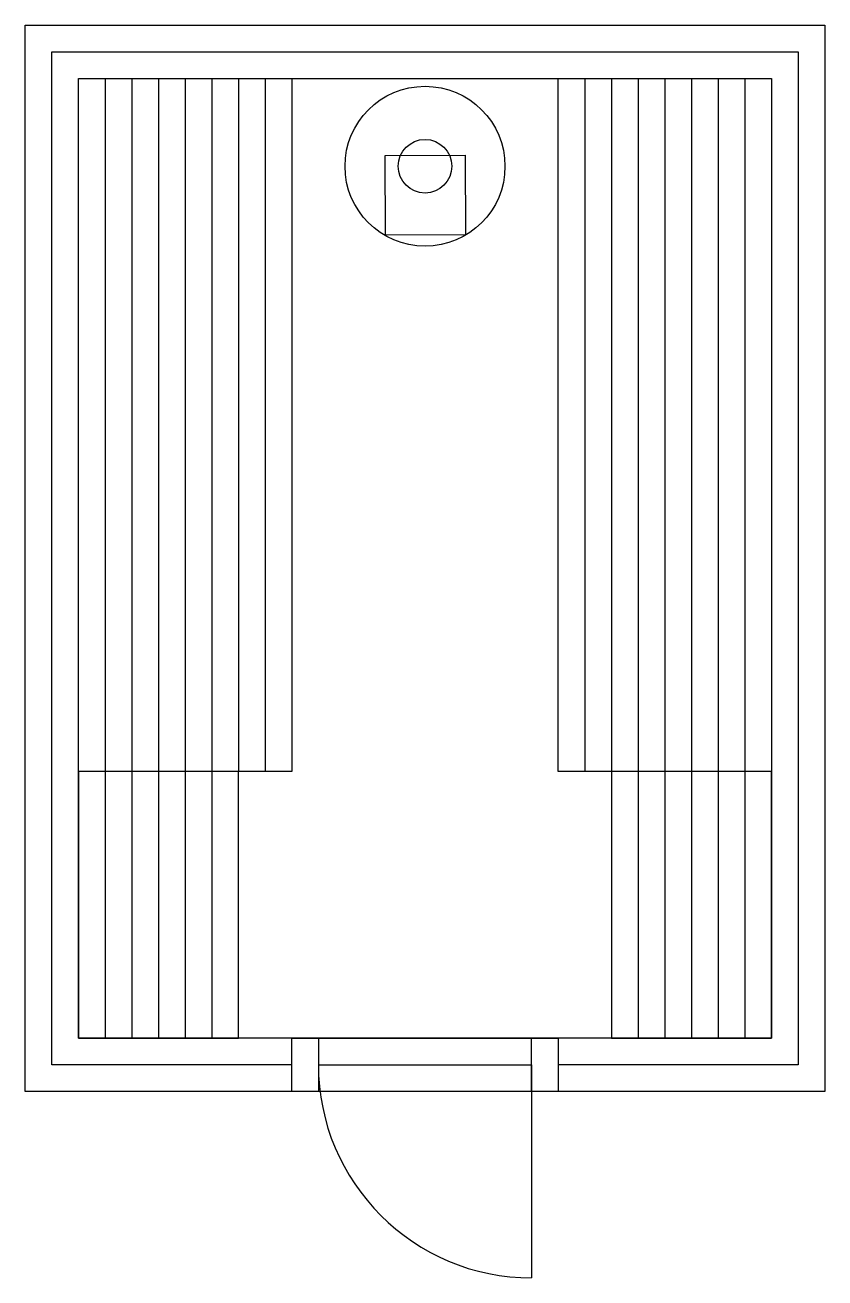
# Model space of a CAD drawing. Header units: millimetres. Extents: x -14813 to 141433, y -60308 to 84383.
# Drawn here: x -14764 to -11764, y -6659 to -1959 of the extents above; entities that cross this region are included whole.
import ezdxf

# ---------------------------------------------------------------- set-up
doc = ezdxf.new("R2010")
doc.units = ezdxf.units.MM
for name, color, linetype, lineweight in [('двери', 5, 'Continuous', 25), ('мебель', 44, 'Continuous', 25), ('оборудование', 30, 'Continuous', 25), ('стены', 7, 'Continuous', 25)]:
    doc.layers.add(name, color=color, linetype=linetype, lineweight=lineweight)

msp = doc.modelspace()

# ---------------------------------------------------------------- linework, layer by layer
at = {"layer": 'двери'}
for p, q in [((-13663.5, -5858.5), (-12863.5, -5858.5)), ((-12863.5, -5858.5), (-12863.5, -6658.5))]:
    msp.add_line(p, q, dxfattribs=at)
for points in [[(-13263.5, -5758.5), (-12763.5, -5758.5), (-12763.5, -5958.5), (-13763.5, -5958.5), (-13763.5, -5758.5), (-12763.5, -5758.5)], [(-13763.5, -5758.5), (-13663.5, -5758.5), (-13663.5, -5958.5), (-13763.5, -5958.5), (-13763.5, -5758.5)], [(-12863.5, -5758.5), (-12763.5, -5758.5), (-12763.5, -5958.5), (-12863.5, -5958.5), (-12863.5, -5758.5)]]:
    msp.add_lwpolyline(points, dxfattribs=at)
msp.add_arc((-12863.5, -5858.5), 800, 180, 270, dxfattribs=at)
at = {"layer": 'мебель'}
for p, q in [((-14463.5, -2158.5), (-14463.5, -4758.5)), ((-14463.5, -2158.5), (-14463.5, -5758.5)), ((-14363.5, -2158.5), (-14363.5, -5758.5)), ((-14263.5, -2158.5), (-14263.5, -4758.5)), ((-14263.5, -2158.5), (-14263.5, -4758.5)), ((-14263.5, -2158.5), (-14263.5, -5758.5)), ((-14163.5, -2158.5), (-14163.5, -5758.5)), ((-14063.5, -2158.5), (-14063.5, -5758.5)), ((-13963.5, -2158.5), (-13963.5, -4758.5)), ((-13863.5, -2158.5), (-13863.5, -4758.5)), ((-12663.5, -2158.5), (-12663.5, -4758.5)), ((-12663.5, -2158.5), (-12663.5, -4758.5)), ((-12563.5, -2158.5), (-12563.5, -4758.5)), ((-12463.5, -2158.5), (-12463.5, -4758.5)), ((-12463.5, -2158.5), (-12463.5, -4758.5)), ((-12463.5, -2158.5), (-12463.5, -5758.5)), ((-12363.5, -2158.5), (-12363.5, -5758.5)), ((-12263.5, -2158.5), (-12263.5, -5758.5)), ((-12163.5, -2158.5), (-12163.5, -5758.5)), ((-12063.5, -2158.5), (-12063.5, -5758.5))]:
    msp.add_line(p, q, dxfattribs=at)
for points in [[(-14563.5, -2158.5), (-13763.5, -2158.5), (-13763.5, -4758.5), (-14563.5, -4758.5), (-14563.5, -2158.5)], [(-12763.5, -2158.5), (-11963.5, -2158.5), (-11963.5, -4758.5), (-12763.5, -4758.5), (-12763.5, -2158.5)], [(-14563.5, -5758.5), (-13963.5, -5758.5), (-13963.5, -4758.5), (-14563.5, -4758.5), (-14563.5, -5758.5)], [(-12563.5, -5758.5), (-11963.5, -5758.5), (-11963.5, -4758.5), (-12563.5, -4758.5), (-12563.5, -5758.5)]]:
    msp.add_lwpolyline(points, dxfattribs=at)
at = {"layer": 'оборудование'}
msp.add_lwpolyline([(-13413, -2447.3), (-13113, -2446), (-13111.6, -2746), (-13411.6, -2747.3), (-13413, -2447.3)], dxfattribs=at)
for radius in [300, 100.5]:
    msp.add_circle((-13263.5, -2488.1), radius, dxfattribs=at)
at = {"layer": 'стены'}
for points in [[(-14763.5, -1958.5), (-11763.5, -1958.5), (-11763.5, -5958.5), (-14763.5, -5958.5), (-14763.5, -1958.5)], [(-13763.5, -5858.5), (-14663.5, -5858.5), (-14663.5, -2058.5), (-11863.5, -2058.5), (-11863.5, -5858.5), (-12763.5, -5858.5)], [(-14563.5, -4758.5), (-14563.5, -2158.5), (-11963.5, -2158.5), (-11963.5, -4758.5)], [(-11963.5, -4758.5), (-11963.5, -5758.5), (-14563.5, -5758.5), (-14563.5, -4758.5)]]:
    msp.add_lwpolyline(points, dxfattribs=at)

doc.saveas('drawing.dxf')
